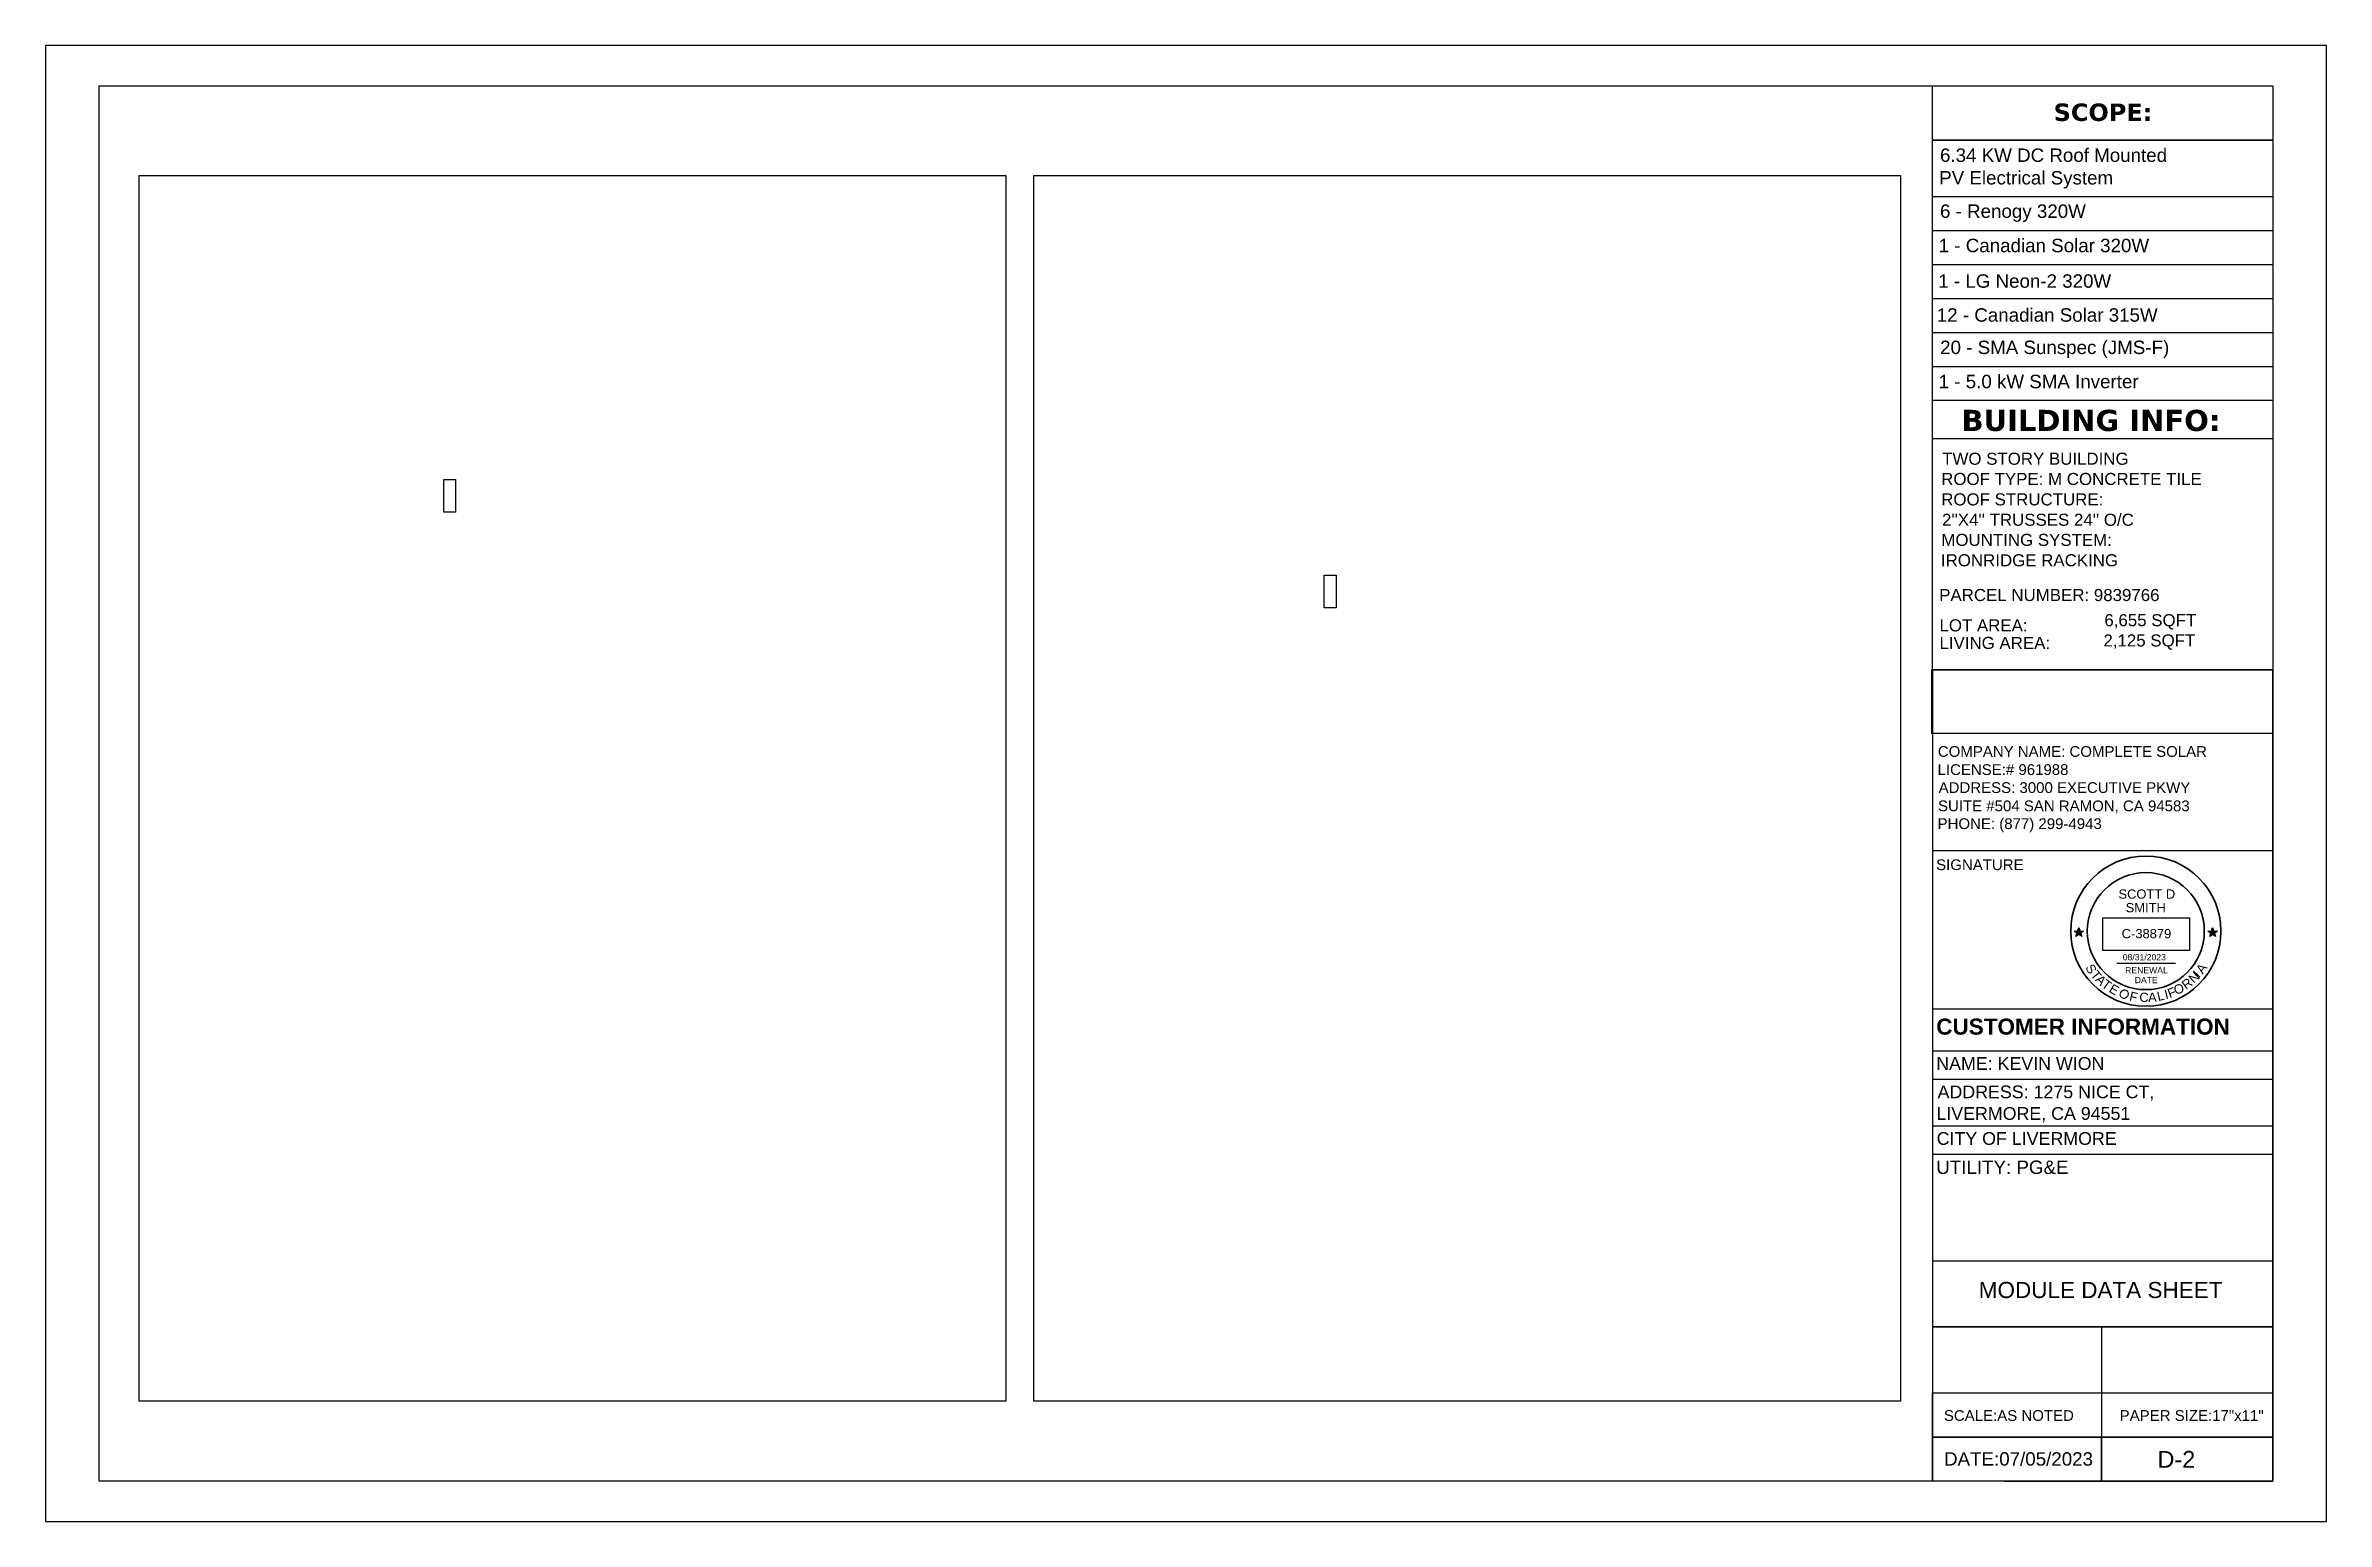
# Model space of a CAD drawing. Header units: millimetres. Extents: x 351 to 7480, y -14642 to -8468.
# Drawn here: x 389 to 2088, y -12127 to -11027 of the extents above; entities that cross this region are included whole.
import ezdxf

# ---------------------------------------------------------------- set-up
doc = ezdxf.new("R2010")
doc.units = ezdxf.units.MM
for name, color, linetype in [('PDF5_Text', 7, 'Continuous'), ('PDF9_PDF_Geometry', 7, 'Continuous'), ('PDF9_TEXT', 7, 'Continuous'), ('PDF_Text', 7, 'Continuous')]:
    doc.layers.add(name, color=color, linetype=linetype)
doc.layers.add('PDF9_0', color=7, linetype='Continuous', true_color=0xb3b3b3)
doc.styles.add('PDF Arial', font='arial.ttf')
doc.styles.add('PDF Arial Bold', font='arialbd.ttf')
doc.styles.add('PDF Verdana Bold', font='verdanab.ttf')
doc.styles.get("Standard").update_dxf_attribs({"font": 'arial.ttf'})
picture_1 = doc.add_image_def('image13.png', size_in_pixel=(45, 240))
picture_2 = doc.add_image_def('image14.png', size_in_pixel=(3353, 2372))
picture_3 = doc.add_image_def('image15.png', size_in_pixel=(3353, 2372))
picture_4 = doc.add_image_def('image33.png', size_in_pixel=(858, 321))

msp = doc.modelspace()

# ---------------------------------------------------------------- texts
at = {"attachment_point": 1}
for s, width, heights, insert, char_height, line_spacing_factor in [('SCOTT D\\P  SMITH', 46.347, [0], (1933.4, -11655.9), 6.9, 0.88), ('RENEWAL\\P    DATE', 31.395, [17], (1938.4, -11713.8), 4.6, 0.96)]:
    msp.add_mtext_dynamic_manual_height_columns(s, width=width, gutter_width=4.6, heights=heights, dxfattribs=dict(at, insert=insert, char_height=char_height, line_spacing_factor=line_spacing_factor))
for s, width, insert, char_height in [('C-38879', 41.59, (1935.8, -11685.4), 6.9), ('08/31/2023', 38.133, (1936.6, -11704.1), 4.6)]:
    msp.add_mtext_dynamic_manual_height_columns(s, width=width, gutter_width=4.6, heights=[0], dxfattribs=dict(at, insert=insert, char_height=char_height))
at = {"layer": 'PDF5_Text', "attachment_point": 7, "style": 'PDF Arial'}
for s, insert, char_height in [('1 - LG Neon-2 320W', (1799.1, -11207.6), 10), ('12 - Canadian Solar 315W', (1798, -11232.9), 10), ('PARCEL NUMBER: 9839766', (1799.8, -11441.1), 9), ('LOT AREA:', (1800, -11463.7), 9), ('LIVING AREA:', (1800, -11476.8), 9)]:
    msp.add_mtext(s, dxfattribs=dict(at, insert=insert, char_height=char_height))
at = {"layer": 'PDF9_TEXT', "attachment_point": 7}
for s, insert, char_height, style in [('SCOPE:', (1885.1, -11083.4), 13, 'PDF Verdana Bold'), ('6.34 KW DC Roof Mounted', (1800.4, -11113.8), 10, 'PDF Arial'), ('PV Electrical System', (1799.8, -11133.5), 10, 'PDF Arial'), ('6 - Renogy 320W', (1800.4, -11158.4), 10, 'PDF Arial'), ('1 - Canadian Solar 320W', (1799.4, -11181.1), 10, 'PDF Arial'), ('20 - SMA Sunspec (JMS-F)', (1800.5, -11259.9), 10, 'PDF Arial'), ('1 - 5.0 kW SMA Inverter', (1799.4, -11282.5), 10, 'PDF Arial'), ('BUILDING INFO:', (1816.4, -11314.5), 15.749, 'PDF Verdana Bold'), ('TWO STORY BUILDING', (1802, -11339.5), 9, 'PDF Arial'), ('ROOF TYPE: M CONCRETE TILE', (1801.3, -11354.6), 9, 'PDF Arial'), ('ROOF STRUCTURE:', (1801.3, -11369.8), 9, 'PDF Arial'), ("2''X4'' TRUSSES 24'' O/C", (1801.9, -11385), 9, 'PDF Arial'), ('IRONRIDGE RACKING', (1801.1, -11415.2), 9, 'PDF Arial'), ('MOUNTING SYSTEM:', (1801.4, -11400), 9, 'PDF Arial'), ('6,655 SQFT', (1922.9, -11462.2), 9, 'PDF Arial'), ('2,125 SQFT', (1922.2, -11477.3), 9, 'PDF Arial'), ('COMPANY NAME: COMPLETE SOLAR', (1798.8, -11557.2), 8, 'PDF Arial'), ('ADDRESS: 3000 EXECUTIVE PKWY', (1799.4, -11584.1), 8, 'PDF Arial'), ('LICENSE:# 961988', (1798.6, -11570.7), 8, 'PDF Arial'), ('SUITE #504 SAN RAMON, CA 94583', (1798.9, -11599.1), 8, 'PDF Arial'), ('PHONE: (877) 299-4943', (1798.6, -11613.3), 8, 'PDF Arial'), ('SIGNATURE', (1797.5, -11641.6), 8, 'PDF Arial'), ('CUSTOMER INFORMATION', (1797.6, -11764.3), 12, 'PDF Arial Bold'), ('NAME: KEVIN WION', (1797.6, -11790.5), 9.5, 'PDF Arial'), ('ADDRESS: 1275 NICE CT,', (1798.6, -11813.3), 9.5, 'PDF Arial'), ('LIVERMORE, CA 94551', (1797.7, -11829.4), 9.5, 'PDF Arial'), ('CITY OF LIVERMORE', (1797.9, -11846.4), 9.5, 'PDF Arial'), ('UTILITY: PG&E', (1797.6, -11868.1), 10, 'PDF Arial'), ('MODULE DATA SHEET', (1829.3, -11960.6), 12, 'PDF Arial'), ('DATE:07/05/2023', (1803.4, -12085.5), 10, 'PDF Arial'), ('D-2', (1962.5, -12086.9), 12.5, 'PDF Arial')]:
    msp.add_mtext(s, dxfattribs=dict(at, insert=insert, char_height=char_height, style=style))
at = {"layer": 'PDF_Text', "insert": (1803.3, -12052.1), "char_height": 8, "attachment_point": 7, "style": 'PDF Arial'}
msp.add_mtext('SCALE:AS NOTED           PAPER SIZE:17"x11"', dxfattribs=at)

# ---------------------------------------------------------------- blocks, each defined once
blk = doc.blocks.new('star')
h = blk.add_hatch(color=256)
h.dxf.hatch_style = 1
h.paths.add_polyline_path([(116.5, 62.57), (116.86, 62.57), (116.68, 63.12)])
h.paths.add_polyline_path([(116.68, 62.02), (116.97, 62.23), (116.86, 62.57), (116.5, 62.57), (116.39, 62.23)])
h.paths.add_polyline_path([(116.5, 62.57), (115.92, 62.57), (116.39, 62.23)])
h.paths.add_polyline_path([(116.39, 62.23), (116.21, 61.67), (116.68, 62.02)])
h.paths.add_polyline_path([(116.68, 62.02), (117.15, 61.67), (116.97, 62.23)])
h.paths.add_polyline_path([(116.97, 62.23), (117.44, 62.57), (116.86, 62.57)])
for p, q in [((116.21, 61.67), (116.68, 63.12)), ((116.68, 63.12), (117.15, 61.67)), ((115.92, 62.57), (117.44, 62.57)), ((117.15, 61.67), (115.92, 62.57)), ((117.44, 62.57), (116.21, 61.67))]:
    blk.add_line(p, q)
blk = doc.blocks.new('a')
at = {"color": 1, "char_height": 15, "attachment_point": 1}
for s, insert, rotation in [('{\\C256;S}', (169, 149), 301.8504), ('{\\C256;T}', (176.1, 138.5), 308.5602), ('{\\C256;A}', (182.8, 131.2), 313.9392), ('{\\C256;T}', (190.6, 123.2), 324.7462), ('{\\C256;E}', (201.4, 115.5), 330.0103), ('{\\C256;O}', (299, 112.2), 12.6875), ('{\\C256;R}', (311.3, 116.8), 36.4598), ('{\\C256;N}', (322.6, 125.5), 43.0781), ('{\\C256;I}', (344.8, 127.8), 227.4846), ('{\\C256;A}', (335, 138.5), 54.6588), ('{\\C256;O}', (218.6, 109.1), 319.6464), ('{\\C256;A}', (258.4, 100.3), 1.6689), ('{\\C256;L}', (271.7, 101.5), 12.6875), ('{\\C256;I}', (283.7, 104.3), 13.6115), ('{\\C256;F}', (288.3, 105.4), 21.5682)]:
    blk.add_mtext_dynamic_manual_height_columns(s, width=30.733, gutter_width=125, heights=[0], dxfattribs=dict(at, insert=insert, rotation=rotation))
at = {"color": 1, "insert": (244.5, 100.5), "char_height": 15, "attachment_point": 1}
blk.add_mtext_dynamic_manual_height_columns('{\\C256;C}', width=30.733, gutter_width=125, heights=[0], dxfattribs=at)
blk = doc.blocks.new('1')
at = {"color": 1, "xscale": 0.1018808021228187, "yscale": 0.1018808021228187, "zscale": 0.1018808021228187}
blk.add_blockref('a', (510.97, 81.39), dxfattribs=at)
at = {"color": 1, "insert": (534.46, 91.84), "char_height": 1.528, "attachment_point": 1, "rotation": 347.3366}
blk.add_mtext_dynamic_manual_height_columns('{\\C256;F}', width=1.5282, gutter_width=12.74, heights=[0], dxfattribs=at)

# ---------------------------------------------------------------- linework, layer by layer
at = {"lineweight": 30}
msp.add_line((1932.2, -11710.8), (1976, -11710.8), dxfattribs=at)
at = {"lineweight": 35}
for radius in [56, 43.6]:
    msp.add_circle((1953.8, -11687), radius, dxfattribs=at)
at = {"layer": 'PDF9_0', "lineweight": 25}
for points in [[(2048.4, -11097.5), (1794.9, -11097.5)], [(1104.2, -12037.2), (458.2, -12037.2), (458.2, -11123.8), (1104.2, -11123.8)], [(1771, -12037.2), (1125.1, -12037.2), (1125.1, -11123.8), (1771, -11123.8)], [(1794.9, -11539.8), (1794.9, -11492.3), (2048.4, -11492.3), (2048.4, -11539.8)]]:
    msp.add_lwpolyline(points, close=True, dxfattribs=at)
at = {"layer": 'PDF9_0', "color": 5, "lineweight": 25}
for points in [[(685.2, -11350.3), (694.1, -11350.3), (694.1, -11374.7), (685.2, -11374.7)], [(1341.5, -11421.7), (1350.4, -11421.7), (1350.4, -11446.1), (1341.5, -11446.1)]]:
    msp.add_lwpolyline(points, close=True, dxfattribs=at)
at = {"layer": 'PDF9_PDF_Geometry', "lineweight": 25}
for points in [[(388.5, -11027), (388.5, -12126.9), (2088.4, -12126.9), (2088.4, -11027)], [(2048.4, -11097.5), (2048.4, -11291.5), (1794.9, -11291.5), (1794.9, -11097.5)], [(2048.4, -12064.1), (2048.4, -12096.9), (1920.8, -12096.9), (1920.8, -12064.1)]]:
    msp.add_lwpolyline(points, close=True, dxfattribs=at)
for points in [[(2048.4, -11057), (2048.4, -12096.9), (428.5, -12096.9), (428.5, -11057), (2048.4, -11057), (2048.4, -12096.9), (1794.9, -12096.9), (1794.9, -12064.1), (2048.4, -12064.1), (1794.9, -12064.1), (1794.9, -12031.2), (2048.4, -12031.2)], [(1794.9, -11492.3), (1794.9, -11057)], [(1794.9, -11139.4), (2048.4, -11139.4)], [(1794.9, -11164.8), (2048.4, -11164.8)], [(1794.9, -11190.1), (2048.4, -11190.1)], [(1794.9, -11215.4), (2048.4, -11215.4)], [(1794.9, -11240.8), (2048.4, -11240.8)], [(1794.9, -11266.1), (2048.4, -11266.1)], [(1794.9, -11319.8), (2048.4, -11319.8)], [(2048.4, -11574.8), (2048.4, -12031.2), (2048.4, -12064.1), (2048.4, -12096.9), (2048.4, -11492.3), (1794.9, -11492.3), (1794.9, -12096.9)], [(1795, -11626.8), (2048.5, -11626.8)], [(1794.9, -11744.8), (2048.4, -11744.8)], [(1794.9, -11776.2), (2048.4, -11776.2)], [(1794.9, -11797.2), (2048.4, -11797.2)], [(1794.9, -11832.1), (2048.5, -11832.1)], [(1794.9, -11853.3), (2048.5, -11853.3)], [(1794.9, -11932.8), (2048.5, -11932.8)], [(1798.5, -11982), (2048.4, -11982), (1794.9, -11982), (2048.4, -11982), (1920.8, -11982), (1920.8, -12031.2), (2048.4, -12031.2), (2048.4, -11982)], [(1920.8, -12031.2), (1920.8, -12064.1), (1920.8, -12096.9)]]:
    msp.add_lwpolyline(points, dxfattribs=at)
at = {"layer": 'PDF9_PDF_Geometry', "color": 251, "lineweight": 25, "true_color": 0x525252}
msp.add_lwpolyline([(1848.5, -12096.9), (2048.4, -12096.9)], dxfattribs=at)

# ---------------------------------------------------------------- block references
at = {"xscale": 4.597039828451667, "yscale": 4.597039828451667, "zscale": 4.597039828451667, "rotation": 287.9700872862333}
for p in [(1465.9, -11266.2), (1565.6, -11266.2)]:
    msp.add_blockref('star', p, dxfattribs=at)
at = {"color": 1, "xscale": 4.51217474996896, "yscale": 4.51217474996896, "zscale": 4.51217474996896}
msp.add_blockref('1', (-469, -12146.3), dxfattribs=at)

msp.set_redraw_order([(e.dxf.handle, doc.entitydb.next_handle()) for e in msp.query("TEXT MTEXT ATTDEF DIMENSION ARC_DIMENSION")])  # texts and dimensions are drawn at this point

# ---------------------------------------------------------------- pictures from other files: only their frames are drawn
at = {"color": 7, "true_color": 0xffffff}
image = msp.add_image(picture_4, insert=(1921.7, -11701.3), size_in_units=(64.6, 24.2), dxfattribs=dict(at, brightness=7, contrast=73))
image.dxf.flags = 15
at = {"layer": 'PDF9_0', "color": 7, "lineweight": 0}
image = msp.add_image(picture_3, insert=(1104.2, -12037.2), size_in_units=(913.3, 646.2), rotation=90, dxfattribs=at)
image.dxf.flags = 15
image = msp.add_image(picture_2, insert=(1771, -12037.2), size_in_units=(913.3, 646.2), rotation=90, dxfattribs=at)
image.dxf.flags = 15
image = msp.add_image(picture_1, insert=(2048.4, -11539.8), size_in_units=(47.5, 254.3), rotation=90, dxfattribs=at)
image.dxf.flags = 15

doc.saveas('drawing.dxf')
